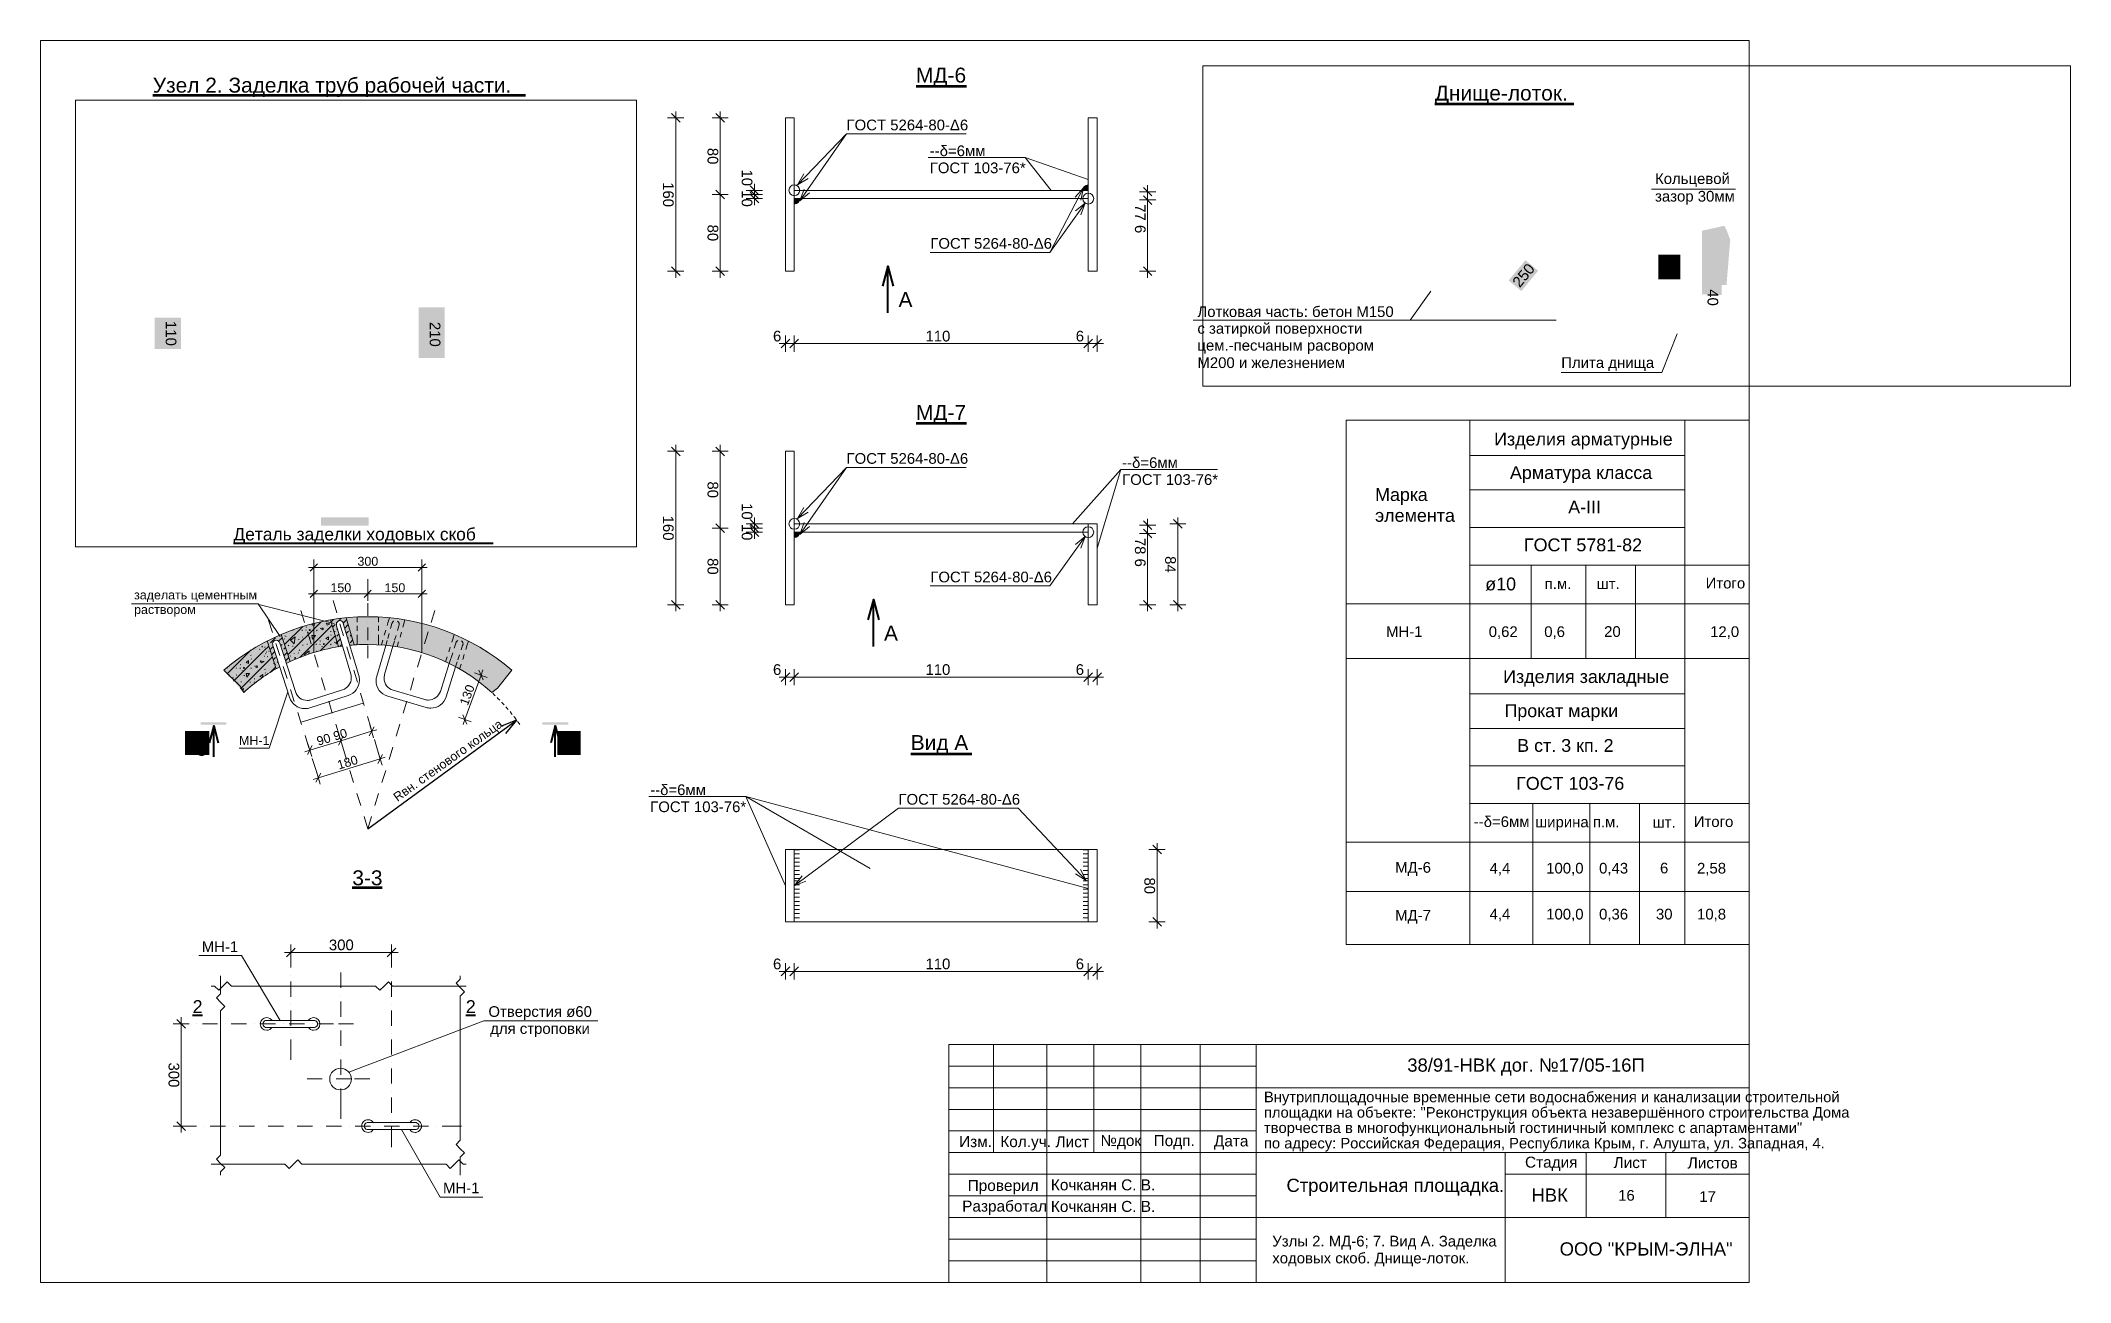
# Model space of a CAD drawing. Header units: metres. Extents: x -865.4 to -847, y -515.9 to -504.6.
import ezdxf

# ---------------------------------------------------------------- set-up
doc = ezdxf.new("R2010")
doc.units = ezdxf.units.M
for name, color, linetype in [('PDF _Геометрия', 7, 'Continuous'), ('PDF _Изображения', 7, 'Continuous'), ('PDF _Текст', 7, 'Continuous')]:
    doc.layers.add(name, color=color, linetype=linetype)
doc.styles.add('PDF Arial', font='arial.ttf')
picture_1 = doc.add_image_def('image1.png', size_in_pixel=(490, 390))
picture_2 = doc.add_image_def('image2.png', size_in_pixel=(758, 280))

msp = doc.modelspace()

# ---------------------------------------------------------------- texts
at = {"layer": 'PDF _Текст', "attachment_point": 7, "style": 'PDF Arial'}
for s, insert, char_height in [('МД-6', (-857.476, -504.996), 0.136), ('Узел 2. Заделка труб рабочей части.', (-864.419, -505.089), 0.136), ('Днище-лоток.', (-852.757, -505.159), 0.136), ('ГОСТ 5264-80-Δ6', (-858.108, -505.392), 0.09714), ('--δ=6мм', (-857.351, -505.627), 0.0971), ('ГОСТ 103-76*', (-857.351, -505.782), 0.09714), ('зазор 30мм', (-850.753, -506.068), 0.0971), ('Кольцевой', (-850.753, -505.907), 0.0971), ('ГОСТ 5264-80-Δ6', (-857.346, -506.469), 0.09714), ('А', (-857.635, -506.998), 0.136), ('Лотковая часть: бетон М150', (-854.916, -507.09), 0.09714), ('6', (-858.777, -507.312), 0.0971), ('110', (-857.39, -507.312), 0.0971), ('6', (-856.023, -507.312), 0.0971), ('с затиркой поверхности', (-854.916, -507.27), 0.09714), ('цем.-песчаным расвором', (-854.916, -507.424), 0.09714), ('М200 и железнением', (-854.916, -507.554), 0.09714), ('Плита днища', (-851.606, -507.58), 0.09714), ('МД-7', (-857.476, -508.064), 0.136), ('Изделия арматурные', (-852.217, -508.292), 0.11657), ('ГОСТ 5264-80-Δ6', (-858.108, -508.425), 0.09714), ('--δ=6мм', (-855.601, -508.463), 0.0971), ('ГОСТ 103-76*', (-855.601, -508.617), 0.09714), ('Арматура класса', (-852.073, -508.597), 0.11657), ('Марка', (-853.3, -508.797), 0.1166), ('элемента', (-853.3, -508.953), 0.1166), ('А-III', (-851.543, -508.875), 0.1166), ('Деталь заделки ходовых скоб', (-863.686, -509.153), 0.11333), ('300', (-862.557, -509.352), 0.081), ('ГОСТ 5781-82', (-851.946, -509.221), 0.11657), ('ГОСТ 5264-80-Δ6', (-857.346, -509.503), 0.09714), ('заделать цементным', (-864.589, -509.68), 0.08095), ('150', (-862.803, -509.592), 0.081), ('150', (-862.311, -509.592), 0.081), ('ø10', (-852.298, -509.578), 0.1166), ('п.м.', (-851.757, -509.563), 0.0971), ('шт.', (-851.283, -509.563), 0.0971), ('Итого', (-850.293, -509.559), 0.0971), ('раствором', (-864.589, -509.814), 0.081), ('А', (-857.767, -510.032), 0.136), ('МН-1', (-853.2, -509.998), 0.0971), ('0,62', (-852.266, -510.017), 0.0971), ('0,6', (-851.761, -510.017), 0.0971), ('20', (-851.216, -509.999), 0.0971), ('12,0', (-850.252, -510.017), 0.0971), ('6', (-858.777, -510.345), 0.0971), ('110', (-857.39, -510.345), 0.0971), ('6', (-856.023, -510.345), 0.0971), ('Изделия закладные', (-852.135, -510.451), 0.11657), ('Прокат марки', (-852.123, -510.763), 0.11657), ('МН-1', (-863.634, -510.981), 0.081), ('3', (-860.709, -510.993), 0.113), ('Вид А', (-857.524, -511.066), 0.136), ('В ст. 3 кп. 2', (-852.007, -511.045), 0.11657), ('3', (-864.019, -511.081), 0.113), ('ГОСТ 103-76', (-852.017, -511.39), 0.11657), ('--δ=6мм', (-859.894, -511.438), 0.0971), ('ГОСТ 5264-80-Δ6', (-857.636, -511.525), 0.09714), ('ГОСТ 103-76*', (-859.894, -511.593), 0.09714), ('--δ=6мм', (-852.402, -511.728), 0.0971), ('ширина п.м.', (-851.843, -511.759), 0.09714), ('шт.', (-850.774, -511.732), 0.0971), ('Итого', (-850.401, -511.728), 0.0971), ('3-3', (-862.604, -512.259), 0.136), ('МД-6', (-853.117, -512.171), 0.0971), ('4,4', (-852.258, -512.168), 0.0971), ('100,0', (-851.743, -512.168), 0.0971), ('0,43', (-851.262, -512.168), 0.0971), ('6', (-850.708, -512.15), 0.0971), ('2,58', (-850.371, -512.168), 0.0971), ('МД-7', (-853.117, -512.607), 0.0971), ('4,4', (-852.258, -512.586), 0.0971), ('100,0', (-851.743, -512.586), 0.0971), ('0,36', (-851.262, -512.586), 0.0971), ('30', (-850.745, -512.569), 0.0971), ('10,8', (-850.371, -512.586), 0.0971), ('МН-1', (-863.974, -512.864), 0.0971), ('300', (-862.817, -512.849), 0.0971), ('6', (-858.777, -513.022), 0.0971), ('110', (-857.39, -513.022), 0.0971), ('6', (-856.023, -513.022), 0.0971), ('2', (-864.057, -513.419), 0.117), ('2', (-861.572, -513.419), 0.117), ('Отверстия ø60', (-861.366, -513.483), 0.09714), ('для строповки', (-861.35, -513.638), 0.09714), ('38/91-НВК дог. №17/05-16П', (-853.007, -513.987), 0.12), ('Внутриплощадочные временные сети водоснабжения и канализации строительной', (-854.311, -514.259), 0.096), ('творчества в многофункциональный гостиничный комплекс с апартаментами"', (-854.311, -514.539), 0.096), ('площадки на объекте: "Реконструкция объекта незавершённого строительства Дома', (-854.311, -514.399), 0.096), ('Изм.', (-857.084, -514.64), 0.1), ('Кол.уч.', (-856.709, -514.668), 0.1), ('Лист', (-856.207, -514.641), 0.1), ('№док', (-855.798, -514.657), 0.1), ('Подп.', (-855.314, -514.658), 0.1), ('Дата', (-854.766, -514.661), 0.1), ('по адресу: Российская Федерация, Республика Крым, г. Алушта, ул. Западная, 4.', (-854.311, -514.679), 0.096), ('Стадия', (-851.936, -514.854), 0.1), ('Лист', (-851.13, -514.83), 0.1), ('Листов', (-850.456, -514.834), 0.1), ('МН-1', (-861.779, -515.058), 0.0971), ('Проверил', (-857.006, -515.067), 0.1), ('Кочканян С. В.', (-856.249, -515.033), 0.1), ('Строительная площадка.', (-854.106, -515.082), 0.12), ('Разработал', (-857.056, -515.255), 0.1), ('Кочканян С. В.', (-856.249, -515.229), 0.1), ('НВК', (-851.877, -515.134), 0.12), ('16', (-851.089, -515.127), 0.0971), ('17', (-850.35, -515.136), 0.0971), ('Узлы 2. МД-6; 7. Вид А. Заделка', (-854.235, -515.57), 0.09714), ('ООО "КРЫМ-ЭЛНА"', (-851.621, -515.626), 0.12), ('ходовых скоб. Днище-лоток.', (-854.235, -515.724), 0.09714)]:
    msp.add_mtext(s, dxfattribs=dict(at, insert=insert, char_height=char_height))
for s, insert, char_height, rotation in [('80', (-859.374, -505.55), 0.0971, 270), ('10 10', (-859.063, -505.747), 0.0971, 270), ('160', (-859.779, -505.862), 0.0971, 270), ('77 6', (-855.486, -506.063), 0.0971, 270), ('80', (-859.374, -506.248), 0.0971, 270), ('250', (-851.983, -506.828), 0.0971, 50.4), ('200', (-850.648, -506.52), 0.0971, 270), ('40', (-850.277, -506.836), 0.0971, 270), ('110', (-864.303, -507.125), 0.0971, 270), ('210', (-861.901, -507.133), 0.0971, 270), ('80', (-859.374, -508.584), 0.0971, 270), ('10 10', (-859.063, -508.781), 0.0971, 270), ('160', (-859.779, -508.895), 0.0971, 270), ('78 6', (-855.486, -509.097), 0.0971, 270), ('84', (-855.211, -509.263), 0.0971, 270), ('80', (-859.374, -509.281), 0.0971, 270), ('130', (-861.553, -510.629), 0.081, 69.9), ('90 90', (-862.913, -510.989), 0.081, 17), ('Rвн. стенового кольца', (-862.18, -511.518), 0.08095, 35.6), ('180', (-862.726, -511.206), 0.081, 17), ('80', (-855.4, -512.186), 0.0971, 270), ('300', (-864.277, -513.869), 0.0971, 270)]:
    msp.add_mtext(s, dxfattribs=dict(at, insert=insert, char_height=char_height, rotation=rotation))

# ---------------------------------------------------------------- hatches: boundary and pattern name
at = {"layer": 'PDF _Геометрия', "transparency": 33554559}
for points in [[(-855.909, -505.887), (-855.909, -505.937), (-855.958, -505.937), (-855.958, -505.937), (-855.958, -505.932), (-855.957, -505.928), (-855.956, -505.924), (-855.955, -505.92), (-855.953, -505.916), (-855.951, -505.912), (-855.949, -505.908), (-855.946, -505.905), (-855.944, -505.902), (-855.94, -505.899), (-855.937, -505.896), (-855.933, -505.894), (-855.93, -505.892), (-855.926, -505.89), (-855.922, -505.889), (-855.917, -505.888), (-855.913, -505.888)], [(-858.583, -506.061), (-858.583, -506.012), (-858.534, -506.012), (-858.534, -506.012), (-858.534, -506.016), (-858.535, -506.02), (-858.536, -506.024), (-858.537, -506.029), (-858.539, -506.033), (-858.541, -506.036), (-858.543, -506.04), (-858.546, -506.043), (-858.548, -506.047), (-858.552, -506.049), (-858.555, -506.052), (-858.559, -506.054), (-858.562, -506.056), (-858.566, -506.058), (-858.57, -506.059), (-858.575, -506.06), (-858.579, -506.061)], [(-858.583, -509.095), (-858.583, -509.045), (-858.534, -509.045), (-858.534, -509.045), (-858.534, -509.05), (-858.535, -509.054), (-858.536, -509.058), (-858.537, -509.062), (-858.539, -509.066), (-858.541, -509.07), (-858.543, -509.074), (-858.546, -509.077), (-858.548, -509.08), (-858.552, -509.083), (-858.555, -509.086), (-858.559, -509.088), (-858.562, -509.09), (-858.566, -509.092), (-858.57, -509.093), (-858.575, -509.094), (-858.579, -509.094)], [(-863.983, -510.797), (-863.983, -510.774), (-863.749, -510.774), (-863.749, -510.797)], [(-860.64, -510.797), (-860.875, -510.797), (-860.875, -510.774), (-860.64, -510.774)]]:
    msp.add_hatch(color=256, dxfattribs=at).paths.add_polyline_path(points)
at = {"layer": 'PDF _Геометрия', "true_color": 0xffffff, "transparency": 33554559}
for points in [[(-850.327, -506.304), (-850.122, -506.259), (-850.1, -506.304), (-850.069, -506.387), (-850.103, -506.797), (-850.146, -506.799), (-850.146, -506.888), (-850.327, -506.883)], [(-851.932, -506.572), (-851.816, -506.668), (-851.969, -506.852), (-852.085, -506.757)], [(-850.724, -506.522), (-850.522, -506.522), (-850.522, -506.745), (-850.724, -506.745)], [(-862, -507.001), (-861.765, -507.001), (-861.765, -507.461), (-862, -507.461)], [(-864.402, -507.096), (-864.161, -507.096), (-864.161, -507.379), (-864.402, -507.379)], [(-862.89, -508.987), (-862.89, -508.912), (-862.454, -508.912), (-862.454, -508.987)], [(-862.562, -510.07), (-862.562, -510.069), (-862.586, -510.071), (-862.659, -509.824), (-862.659, -509.824), (-862.631, -509.821), (-862.602, -509.819), (-862.574, -509.817), (-862.546, -509.816), (-862.517, -509.815), (-862.489, -509.814), (-862.46, -509.814), (-862.432, -509.815), (-862.403, -509.815), (-862.375, -509.816), (-862.346, -509.818), (-862.318, -509.82), (-862.29, -509.822), (-862.261, -509.825), (-862.233, -509.828), (-862.205, -509.831), (-862.176, -509.835), (-862.148, -509.839), (-862.12, -509.844), (-862.092, -509.849), (-862.064, -509.854), (-862.036, -509.86), (-862.009, -509.867), (-861.981, -509.873), (-861.953, -509.88), (-861.926, -509.888), (-861.898, -509.896), (-861.871, -509.904), (-861.844, -509.912), (-861.817, -509.921), (-861.79, -509.931), (-861.763, -509.94), (-861.737, -509.951), (-861.71, -509.961), (-861.684, -509.972), (-861.658, -509.983), (-861.632, -509.995), (-861.606, -510.007), (-861.58, -510.019), (-861.555, -510.032), (-861.529, -510.045), (-861.504, -510.058), (-861.479, -510.072), (-861.455, -510.086), (-861.43, -510.101), (-861.406, -510.115), (-861.382, -510.13), (-861.358, -510.146), (-861.334, -510.162), (-861.311, -510.178), (-861.287, -510.194), (-861.264, -510.211), (-861.242, -510.228), (-861.219, -510.246), (-861.197, -510.264), (-861.175, -510.282), (-861.153, -510.3), (-861.279, -510.457), (-861.337, -510.501), (-861.337, -510.501), (-861.357, -510.484), (-861.376, -510.467), (-861.396, -510.45), (-861.417, -510.434), (-861.437, -510.417), (-861.458, -510.402), (-861.479, -510.386), (-861.5, -510.371), (-861.522, -510.356), (-861.544, -510.341), (-861.566, -510.327), (-861.588, -510.313), (-861.61, -510.3), (-861.633, -510.287), (-861.656, -510.274), (-861.679, -510.262), (-861.702, -510.25), (-861.725, -510.238), (-861.749, -510.227), (-861.772, -510.216), (-861.796, -510.205), (-861.82, -510.195), (-861.845, -510.185), (-861.869, -510.176), (-861.894, -510.166), (-861.918, -510.158), (-861.943, -510.149), (-861.968, -510.141), (-861.993, -510.134), (-862.018, -510.127), (-862.043, -510.12), (-862.069, -510.114), (-862.094, -510.108), (-862.12, -510.102), (-862.145, -510.097), (-862.171, -510.092), (-862.197, -510.088), (-862.223, -510.084), (-862.249, -510.08), (-862.274, -510.077), (-862.301, -510.075), (-862.327, -510.072), (-862.353, -510.07), (-862.379, -510.069), (-862.405, -510.068), (-862.431, -510.067), (-862.457, -510.067), (-862.483, -510.067), (-862.509, -510.067), (-862.536, -510.068)], [(-862.801, -509.843), (-862.726, -510.087), (-862.726, -510.087), (-862.751, -510.092), (-862.777, -510.096), (-862.802, -510.101), (-862.827, -510.107), (-862.853, -510.113), (-862.878, -510.119), (-862.903, -510.125), (-862.928, -510.132), (-862.953, -510.14), (-862.977, -510.147), (-863.002, -510.156), (-863.026, -510.164), (-863.051, -510.173), (-863.075, -510.182), (-863.099, -510.192), (-863.123, -510.202), (-863.146, -510.212), (-863.17, -510.223), (-863.25, -509.975), (-863.25, -509.975), (-863.224, -509.964), (-863.199, -509.954), (-863.173, -509.944), (-863.147, -509.934), (-863.121, -509.925), (-863.095, -509.916), (-863.069, -509.908), (-863.042, -509.9), (-863.016, -509.892), (-862.989, -509.885), (-862.962, -509.877), (-862.936, -509.871), (-862.909, -509.865), (-862.882, -509.859), (-862.855, -509.853), (-862.828, -509.848)], [(-863.591, -510.503), (-863.773, -510.3), (-863.773, -510.3), (-863.752, -510.282), (-863.73, -510.264), (-863.708, -510.247), (-863.686, -510.23), (-863.664, -510.213), (-863.641, -510.196), (-863.619, -510.18), (-863.596, -510.164), (-863.572, -510.148), (-863.549, -510.133), (-863.525, -510.118), (-863.501, -510.103), (-863.477, -510.089), (-863.453, -510.075), (-863.428, -510.061), (-863.404, -510.048), (-863.379, -510.035), (-863.297, -510.289), (-863.297, -510.289), (-863.32, -510.302), (-863.342, -510.316), (-863.364, -510.329), (-863.386, -510.344), (-863.408, -510.358), (-863.429, -510.373), (-863.45, -510.388), (-863.471, -510.404), (-863.492, -510.419), (-863.512, -510.435), (-863.532, -510.452), (-863.552, -510.469), (-863.572, -510.486)], [(-864.125, -510.853), (-863.905, -510.853), (-863.905, -511.072), (-864.125, -511.072)], [(-860.74, -511.072), (-860.74, -510.853), (-860.528, -510.853), (-860.528, -511.072)]]:
    msp.add_hatch(color=7, dxfattribs=at).paths.add_polyline_path(points)
at = {"layer": 'PDF _Геометрия', "true_color": 0xdfdfdf, "transparency": 33554559}
for points in [[(-862.691, -510.081), (-862.691, -510.081), (-862.71, -510.084), (-862.729, -510.087), (-862.801, -509.843), (-862.801, -509.843), (-862.773, -509.838), (-862.744, -509.834), (-862.716, -509.83), (-862.688, -509.827), (-862.659, -509.824), (-862.586, -510.069), (-862.586, -510.069), (-862.606, -510.071), (-862.625, -510.073), (-862.683, -509.876), (-862.683, -509.876), (-862.684, -509.872), (-862.686, -509.869), (-862.687, -509.866), (-862.689, -509.863), (-862.691, -509.86), (-862.694, -509.857), (-862.697, -509.855), (-862.7, -509.853), (-862.704, -509.851), (-862.707, -509.85), (-862.711, -509.849), (-862.714, -509.849), (-862.718, -509.849), (-862.722, -509.85), (-862.725, -509.85), (-862.729, -509.852), (-862.732, -509.853), (-862.735, -509.855), (-862.738, -509.858), (-862.74, -509.86), (-862.743, -509.863), (-862.745, -509.866), (-862.746, -509.87), (-862.747, -509.873), (-862.748, -509.877), (-862.749, -509.88), (-862.749, -509.884), (-862.748, -509.888), (-862.747, -509.891), (-862.746, -509.895)], [(-863.205, -510.24), (-863.264, -510.054), (-863.264, -510.054), (-863.265, -510.051), (-863.266, -510.048), (-863.268, -510.044), (-863.27, -510.041), (-863.272, -510.038), (-863.275, -510.036), (-863.278, -510.034), (-863.281, -510.032), (-863.285, -510.03), (-863.288, -510.029), (-863.292, -510.029), (-863.295, -510.028), (-863.299, -510.028), (-863.303, -510.029), (-863.306, -510.03), (-863.31, -510.031), (-863.313, -510.033), (-863.316, -510.035), (-863.319, -510.037), (-863.321, -510.04), (-863.324, -510.043), (-863.325, -510.046), (-863.327, -510.049), (-863.328, -510.053), (-863.329, -510.056), (-863.329, -510.06), (-863.329, -510.064), (-863.329, -510.067), (-863.328, -510.071), (-863.326, -510.075), (-863.264, -510.27), (-863.264, -510.27), (-863.281, -510.279), (-863.297, -510.289), (-863.379, -510.035), (-863.379, -510.035), (-863.353, -510.022), (-863.328, -510.01), (-863.302, -509.998), (-863.276, -509.986), (-863.25, -509.975), (-863.17, -510.223), (-863.17, -510.223), (-863.187, -510.231)]]:
    msp.add_hatch(color=254, dxfattribs=at).paths.add_polyline_path(points)

# ---------------------------------------------------------------- linework, layer by layer
at = {"layer": 'PDF _Геометрия', "lineweight": 18}
for points in [[(-865.44, -504.575), (-849.896, -504.575), (-849.896, -515.869), (-865.44, -515.869)], [(-858.663, -505.277), (-858.583, -505.277), (-858.583, -506.672), (-858.663, -506.672)], [(-855.829, -505.277), (-855.909, -505.277), (-855.909, -506.672), (-855.829, -506.672)], [(-858.583, -505.937), (-855.909, -505.937), (-855.909, -506.012), (-858.583, -506.012)], [(-858.663, -508.31), (-858.583, -508.31), (-858.583, -509.705), (-858.663, -509.705)], [(-858.583, -508.97), (-855.909, -508.97), (-855.909, -509.045), (-858.583, -509.045)], [(-855.909, -509.705), (-855.829, -509.705), (-855.829, -508.97), (-855.909, -508.97)], [(-858.663, -511.932), (-855.829, -511.932), (-855.829, -512.59), (-858.663, -512.59)], [(-857.176, -515.869), (-857.176, -513.704)], [(-849.896, -513.704), (-857.176, -513.704)], [(-856.77, -514.688), (-856.77, -513.704)], [(-856.287, -513.704), (-856.287, -515.869)], [(-855.858, -514.688), (-855.858, -513.704)], [(-855.43, -513.704), (-855.43, -515.869)], [(-854.891, -513.704), (-854.891, -515.869)], [(-854.381, -513.704), (-854.381, -515.869)], [(-854.381, -513.901), (-857.176, -513.901)], [(-849.896, -514.098), (-857.176, -514.098)], [(-854.381, -514.295), (-857.176, -514.295)], [(-854.381, -514.491), (-857.176, -514.491)], [(-849.896, -514.688), (-857.176, -514.688)], [(-852.116, -514.688), (-852.116, -515.869)], [(-851.379, -515.278), (-851.379, -514.688)], [(-850.655, -515.278), (-850.655, -514.688)], [(-854.381, -514.885), (-857.176, -514.885)], [(-849.896, -514.885), (-852.116, -514.885)], [(-854.381, -515.082), (-857.176, -515.082)], [(-849.896, -515.278), (-857.176, -515.278)], [(-854.381, -515.475), (-857.176, -515.475)]]:
    msp.add_lwpolyline(points, close=True, dxfattribs=at)
at = {"layer": 'PDF _Геометрия', "lineweight": 53}
for points in [[(-857.476, -504.988), (-857.016, -504.988)], [(-864.419, -505.07), (-861.029, -505.07)], [(-852.757, -505.15), (-851.492, -505.15)], [(-857.476, -508.055), (-857.016, -508.055)], [(-857.524, -511.061), (-856.968, -511.061)], [(-862.604, -512.278), (-862.332, -512.278)]]:
    msp.add_lwpolyline(points, dxfattribs=at)
at = {"layer": 'PDF _Геометрия', "lineweight": 18}
for points in [[(-859.588, -505.277), (-859.736, -505.277)], [(-859.623, -505.316), (-859.701, -505.237)], [(-859.662, -506.731), (-859.662, -506.672), (-859.662, -505.277), (-859.662, -505.218)], [(-859.184, -505.277), (-859.331, -505.277)], [(-859.218, -505.316), (-859.297, -505.237)], [(-859.257, -506.731), (-859.257, -506.672), (-859.257, -505.974), (-859.257, -505.277), (-859.257, -505.218)], [(-857.02, -505.424), (-858.108, -505.424), (-858.553, -505.887), (-858.498, -505.787)], [(-858.108, -505.424), (-858.533, -506.033), (-858.494, -505.926)], [(-856.246, -505.937), (-856.483, -505.639), (-857.364, -505.639)], [(-856.483, -505.639), (-855.909, -505.839)], [(-859.297, -505.935), (-859.218, -506.014)], [(-858.872, -505.937), (-859.02, -505.937)], [(-858.985, -505.897), (-858.907, -505.976)], [(-858.907, -506.014), (-858.985, -505.935)], [(-858.946, -506.071), (-858.946, -506.012), (-858.946, -505.974), (-858.946, -505.937), (-858.946, -505.877)], [(-858.553, -505.887), (-858.456, -505.828)], [(-856.259, -506.501), (-855.952, -505.914), (-855.977, -506.025)], [(-855.952, -505.914), (-856.029, -505.998)], [(-855.408, -505.91), (-855.33, -505.988)], [(-855.369, -506.731), (-855.369, -506.672), (-855.369, -506.024), (-855.369, -505.949), (-855.369, -505.89)], [(-850.784, -505.925), (-850.022, -505.925)], [(-859.184, -505.974), (-859.331, -505.974)], [(-858.872, -505.974), (-859.02, -505.974)], [(-858.872, -506.012), (-859.02, -506.012)], [(-858.907, -506.051), (-858.985, -505.972)], [(-858.533, -506.033), (-858.445, -505.959)], [(-855.978, -506.158), (-855.937, -506.052), (-856.259, -506.501), (-857.346, -506.501)], [(-855.937, -506.052), (-856.026, -506.124)], [(-855.295, -505.949), (-855.443, -505.949)], [(-855.295, -506.024), (-855.443, -506.024)], [(-855.33, -506.064), (-855.408, -505.985)], [(-859.588, -506.672), (-859.736, -506.672)], [(-859.701, -506.632), (-859.623, -506.711)], [(-859.184, -506.672), (-859.331, -506.672)], [(-859.297, -506.632), (-859.218, -506.711)], [(-855.295, -506.672), (-855.443, -506.672)], [(-855.408, -506.632), (-855.33, -506.711)], [(-852.981, -507.118), (-852.792, -506.853)], [(-854.956, -507.118), (-851.653, -507.118)], [(-858.722, -507.33), (-858.663, -507.33), (-858.583, -507.33), (-855.909, -507.33), (-855.829, -507.33), (-855.77, -507.33)], [(-858.624, -507.29), (-858.703, -507.369)], [(-858.663, -507.404), (-858.663, -507.256)], [(-858.544, -507.29), (-858.623, -507.369)], [(-858.583, -507.404), (-858.583, -507.256)], [(-855.87, -507.29), (-855.948, -507.369)], [(-855.909, -507.404), (-855.909, -507.256)], [(-855.868, -507.369), (-855.789, -507.29)], [(-855.829, -507.404), (-855.829, -507.256)], [(-851.606, -507.593), (-850.69, -507.593), (-850.553, -507.242)], [(-849.896, -512.797), (-853.562, -512.797), (-853.562, -508.026), (-852.438, -508.026), (-852.438, -510.195), (-849.896, -510.195)], [(-852.439, -508.026), (-852.439, -509.004)], [(-852.438, -508.026), (-849.896, -508.026)], [(-850.483, -508.026), (-850.483, -511.514), (-850.483, -512.797)], [(-859.588, -508.31), (-859.736, -508.31)], [(-859.623, -508.35), (-859.701, -508.271)], [(-859.662, -509.764), (-859.662, -509.705), (-859.662, -508.31), (-859.662, -508.251)], [(-859.184, -508.31), (-859.331, -508.31)], [(-859.218, -508.35), (-859.297, -508.271)], [(-859.257, -509.764), (-859.257, -509.705), (-859.257, -509.008), (-859.257, -508.31), (-859.257, -508.251)], [(-857.02, -508.457), (-858.108, -508.457), (-858.553, -508.921), (-858.498, -508.821)], [(-858.108, -508.457), (-858.533, -509.066), (-858.494, -508.959)], [(-854.732, -508.475), (-855.614, -508.475), (-856.052, -508.97)], [(-855.614, -508.475), (-855.829, -509.192)], [(-852.438, -508.349), (-850.483, -508.349)], [(-852.438, -508.661), (-850.483, -508.661)], [(-858.553, -508.921), (-858.456, -508.862)], [(-859.184, -509.008), (-859.331, -509.008)], [(-859.297, -508.969), (-859.218, -509.047)], [(-858.872, -508.97), (-859.02, -508.97)], [(-858.872, -509.008), (-859.02, -509.008)], [(-858.872, -509.045), (-859.02, -509.045)], [(-858.985, -508.931), (-858.907, -509.01)], [(-858.907, -509.047), (-858.985, -508.969)], [(-858.907, -509.085), (-858.985, -509.006)], [(-858.946, -509.105), (-858.946, -509.045), (-858.946, -509.008), (-858.946, -508.97), (-858.946, -508.911)], [(-858.533, -509.066), (-858.445, -508.993)], [(-855.978, -509.192), (-855.937, -509.085), (-856.259, -509.535), (-857.346, -509.535)], [(-855.937, -509.085), (-856.026, -509.158)], [(-855.295, -508.983), (-855.443, -508.983)], [(-855.295, -509.058), (-855.443, -509.058)], [(-855.408, -508.943), (-855.33, -509.022)], [(-855.33, -509.097), (-855.408, -509.019)], [(-855.369, -509.764), (-855.369, -509.705), (-855.369, -509.058), (-855.369, -508.983), (-855.369, -508.924)], [(-855.021, -508.97), (-855.168, -508.97)], [(-855.055, -509.01), (-855.134, -508.931)], [(-855.095, -509.764), (-855.095, -509.705), (-855.095, -508.97), (-855.095, -508.911)], [(-852.438, -509.004), (-850.483, -509.004)], [(-863.004, -509.367), (-862.955, -509.367), (-861.972, -509.367), (-861.923, -509.367)], [(-862.922, -509.334), (-862.987, -509.4)], [(-862.955, -509.293), (-862.955, -510.14)], [(-862.955, -509.428), (-862.955, -509.305)], [(-862.005, -509.4), (-861.939, -509.334)], [(-861.972, -509.293), (-861.972, -510.14)], [(-861.972, -509.428), (-861.972, -509.305)], [(-849.896, -509.346), (-852.438, -509.346), (-852.438, -512.797)], [(-851.881, -509.346), (-851.881, -510.195)], [(-851.384, -509.346), (-851.384, -510.195)], [(-850.932, -509.346), (-850.932, -510.195)], [(-863.004, -509.607), (-862.955, -509.607), (-862.464, -509.607), (-861.972, -509.607), (-861.923, -509.607)], [(-862.922, -509.574), (-862.987, -509.64)], [(-862.955, -509.669), (-862.955, -509.546)], [(-862.431, -509.574), (-862.497, -509.64)], [(-862.464, -509.472), (-862.464, -509.587)], [(-862.464, -509.669), (-862.464, -509.546)], [(-862.005, -509.64), (-861.939, -509.574)], [(-861.972, -509.669), (-861.972, -509.546)], [(-864.614, -509.698), (-863.459, -509.698), (-863.261, -509.995)], [(-863.455, -509.704), (-862.769, -509.876)], [(-863.038, -509.868), (-863.072, -509.757)], [(-862.779, -509.668), (-862.746, -509.779)], [(-862.586, -510.069), (-862.659, -509.824)], [(-862.561, -509.817), (-862.561, -509.863)], [(-862.464, -509.645), (-862.464, -509.645)], [(-862.464, -509.691), (-862.464, -509.807)], [(-862.367, -509.817), (-862.367, -509.863)], [(-862.287, -509.894), (-862.28, -509.869), (-862.267, -509.824)], [(-861.888, -509.868), (-861.854, -509.757)], [(-859.588, -509.705), (-859.736, -509.705)], [(-859.701, -509.666), (-859.623, -509.745)], [(-859.184, -509.705), (-859.331, -509.705)], [(-859.297, -509.666), (-859.218, -509.745)], [(-855.295, -509.705), (-855.443, -509.705)], [(-855.408, -509.666), (-855.33, -509.745)], [(-855.021, -509.705), (-855.168, -509.705)], [(-855.134, -509.666), (-855.055, -509.745)], [(-853.562, -509.698), (-852.438, -509.698), (-849.896, -509.698)], [(-863.365, -509.847), (-863.33, -509.958)], [(-863.17, -510.223), (-863.25, -509.975)], [(-863.03, -509.896), (-863.03, -509.896)], [(-862.979, -510.061), (-863.013, -509.951)], [(-862.729, -510.087), (-862.801, -509.843)], [(-862.73, -509.834), (-862.73, -509.834)], [(-862.717, -509.878), (-862.684, -509.989)], [(-862.561, -509.898), (-862.561, -509.944)], [(-862.561, -509.979), (-862.561, -510.023), (-862.561, -510.069)], [(-862.464, -509.865), (-862.464, -509.865)], [(-862.464, -509.911), (-862.464, -510.027)], [(-862.367, -509.898), (-862.367, -509.944)], [(-862.367, -509.979), (-862.367, -510.023), (-862.367, -510.069)], [(-862.313, -509.982), (-862.3, -509.938)], [(-862.269, -509.966), (-862.282, -510.011)], [(-862.226, -509.854), (-862.229, -509.856), (-862.232, -509.859), (-862.235, -509.861), (-862.237, -509.864), (-862.239, -509.867), (-862.241, -509.87), (-862.242, -509.874), (-862.243, -509.877), (-862.256, -509.922)], [(-862.206, -509.985), (-862.219, -510.029)], [(-862.193, -509.855), (-862.191, -509.857), (-862.188, -509.859), (-862.186, -509.861), (-862.183, -509.864), (-862.181, -509.867), (-862.18, -509.871), (-862.179, -509.874), (-862.178, -509.878), (-862.177, -509.881), (-862.177, -509.885), (-862.178, -509.889), (-862.179, -509.892), (-862.18, -509.896), (-862.193, -509.94)], [(-862.17, -509.999), (-862.157, -509.955)], [(-862.144, -509.91), (-862.138, -509.888), (-862.125, -509.843)], [(-861.948, -510.061), (-861.914, -509.951)], [(-861.897, -509.896), (-861.897, -509.896)], [(-861.699, -510.047), (-861.69, -510.019), (-861.676, -509.975)], [(-863.297, -510.289), (-863.379, -510.035)], [(-863.313, -510.013), (-863.313, -510.013)], [(-863.299, -510.057), (-863.264, -510.167)], [(-862.965, -510.106), (-862.965, -510.106)], [(-862.914, -510.272), (-862.948, -510.161)], [(-862.667, -510.045), (-862.667, -510.045)], [(-862.654, -510.089), (-862.621, -510.2)], [(-862.464, -510.076), (-862.464, -510.192)], [(-862.339, -510.071), (-862.326, -510.027)], [(-862.196, -510.088), (-862.183, -510.044)], [(-862.012, -510.272), (-861.978, -510.161)], [(-861.961, -510.106), (-861.961, -510.106)], [(-861.755, -510.224), (-861.741, -510.179)], [(-861.727, -510.135), (-861.713, -510.091)], [(-861.691, -510.143), (-861.705, -510.187)], [(-861.645, -510.032), (-861.648, -510.034), (-861.651, -510.036), (-861.654, -510.038), (-861.656, -510.041), (-861.659, -510.044), (-861.66, -510.048), (-861.662, -510.051), (-861.663, -510.054), (-861.677, -510.099)], [(-861.629, -510.161), (-861.643, -510.205)], [(-861.601, -510.073), (-861.615, -510.117)], [(-861.6, -510.075), (-861.599, -510.071), (-861.598, -510.067), (-861.597, -510.064), (-861.597, -510.06), (-861.598, -510.056), (-861.598, -510.053), (-861.599, -510.049), (-861.601, -510.046), (-861.603, -510.043), (-861.605, -510.04), (-861.608, -510.037), (-861.61, -510.035), (-861.612, -510.034)], [(-861.6, -510.202), (-861.586, -510.158)], [(-861.572, -510.113), (-861.561, -510.08), (-861.547, -510.036)], [(-863.246, -510.222), (-863.246, -510.222)], [(-863.233, -510.266), (-863.198, -510.377)], [(-862.901, -510.316), (-862.901, -510.316)], [(-862.85, -510.482), (-862.884, -510.371)], [(-862.605, -510.255), (-862.605, -510.255)], [(-862.591, -510.3), (-862.558, -510.411)], [(-862.076, -510.482), (-862.043, -510.371)], [(-862.026, -510.316), (-862.026, -510.316)], [(-861.628, -510.29), (-861.614, -510.246)], [(-861.597, -510.795), (-861.581, -510.749), (-861.433, -510.345), (-861.417, -510.298)], [(-861.376, -510.366), (-861.491, -510.324)], [(-861.414, -510.387), (-861.453, -510.302)], [(-858.722, -510.363), (-858.663, -510.363), (-858.583, -510.363), (-855.909, -510.363), (-855.829, -510.363), (-855.77, -510.363)], [(-858.624, -510.324), (-858.703, -510.403)], [(-858.663, -510.437), (-858.663, -510.29)], [(-858.544, -510.324), (-858.623, -510.403)], [(-858.583, -510.437), (-858.583, -510.29)], [(-855.87, -510.324), (-855.948, -510.403)], [(-855.909, -510.437), (-855.909, -510.29)], [(-855.868, -510.403), (-855.789, -510.324)], [(-855.829, -510.437), (-855.829, -510.29)], [(-850.483, -510.195), (-853.562, -510.195)], [(-863.634, -511.009), (-863.36, -511.009), (-863.191, -510.497)], [(-863.18, -510.432), (-863.18, -510.432)], [(-863.166, -510.476), (-863.132, -510.586)], [(-862.836, -510.526), (-862.836, -510.526)], [(-862.542, -510.466), (-862.542, -510.466)], [(-862.529, -510.51), (-862.496, -510.621)], [(-862.09, -510.526), (-862.09, -510.526)], [(-861.303, -510.533), (-861.316, -510.521), (-861.327, -510.511)], [(-861.262, -510.574), (-861.279, -510.557), (-861.286, -510.55)], [(-852.438, -510.517), (-850.483, -510.517)], [(-863.114, -510.642), (-863.114, -510.642)], [(-863.1, -510.686), (-863.065, -510.796)], [(-863.068, -510.772), (-862.506, -510.6)], [(-862.786, -510.692), (-862.819, -510.581)], [(-862.772, -510.736), (-862.772, -510.736)], [(-862.479, -510.677), (-862.479, -510.677)], [(-862.466, -510.721), (-862.433, -510.832)], [(-862.155, -510.736), (-862.155, -510.736)], [(-862.141, -510.692), (-862.107, -510.581)], [(-861.523, -510.77), (-861.638, -510.728)], [(-861.6, -510.707), (-861.561, -510.791)], [(-861.223, -510.615), (-861.225, -510.613), (-861.243, -510.594), (-861.245, -510.591)], [(-861.185, -510.658), (-861.191, -510.652), (-861.207, -510.634)], [(-861.149, -510.703), (-861.158, -510.691), (-861.169, -510.677)], [(-861.114, -510.748), (-861.126, -510.732), (-861.134, -510.722)], [(-863.048, -510.851), (-863.048, -510.851)], [(-863.037, -511.043), (-862.99, -511.028), (-862.709, -510.942), (-862.428, -510.856), (-862.381, -510.842)], [(-863.034, -510.895), (-862.999, -511.006)], [(-862.403, -510.932), (-862.384, -510.996), (-862.351, -511.107), (-862.913, -511.279)], [(-862.721, -510.902), (-862.755, -510.791)], [(-862.687, -510.901), (-862.731, -510.983)], [(-862.691, -511.001), (-862.727, -510.883)], [(-862.45, -510.897), (-862.406, -510.815)], [(-862.41, -510.915), (-862.446, -510.797)], [(-862.416, -510.887), (-862.416, -510.887)], [(-862.205, -510.902), (-862.171, -510.791)], [(-861.081, -510.795), (-861.096, -510.774), (-861.1, -510.768)], [(-852.438, -510.83), (-850.483, -510.83)], [(-862.968, -510.987), (-863.012, -511.069)], [(-862.972, -511.087), (-863.008, -510.969)], [(-862.982, -511.061), (-862.982, -511.061)], [(-862.968, -511.105), (-862.948, -511.169), (-862.913, -511.279), (-862.96, -511.294)], [(-862.707, -510.946), (-862.707, -510.946)], [(-862.657, -511.112), (-862.691, -511.001)], [(-862.373, -511.148), (-862.329, -511.066)], [(-862.333, -511.166), (-862.369, -511.049)], [(-862.351, -511.107), (-862.304, -511.093)], [(-862.27, -511.112), (-862.236, -511.001)], [(-862.219, -510.946), (-862.219, -510.946)], [(-862.891, -511.238), (-862.935, -511.32)], [(-862.895, -511.338), (-862.931, -511.221)], [(-862.643, -511.156), (-862.643, -511.156)], [(-862.592, -511.322), (-862.626, -511.212)], [(-862.334, -511.322), (-862.3, -511.212)], [(-862.283, -511.156), (-862.283, -511.156)], [(-852.438, -511.172), (-850.483, -511.172)], [(-862.579, -511.366), (-862.579, -511.366)], [(-862.528, -511.532), (-862.562, -511.422)], [(-862.399, -511.532), (-862.365, -511.422)], [(-862.348, -511.366), (-862.348, -511.366)], [(-858.663, -512.261), (-859.025, -511.45), (-859.907, -511.45)], [(-855.909, -512.285), (-859.025, -511.45), (-857.893, -512.104)], [(-862.514, -511.577), (-862.514, -511.577)], [(-862.429, -511.632), (-862.463, -511.743), (-862.497, -511.632)], [(-862.412, -511.577), (-862.412, -511.577)], [(-856.024, -512.154), (-855.927, -512.213), (-856.548, -511.557), (-857.636, -511.557), (-858.583, -512.261), (-858.512, -512.171)], [(-852.438, -511.514), (-849.896, -511.514)], [(-851.866, -511.514), (-851.866, -512.797)], [(-851.346, -511.514), (-851.346, -512.797)], [(-850.893, -511.514), (-850.893, -512.797)], [(-858.585, -511.935), (-858.537, -511.935)], [(-858.585, -511.972), (-858.537, -511.972)], [(-858.585, -512.009), (-858.537, -512.009)], [(-858.583, -512.59), (-858.583, -511.932)], [(-855.955, -511.935), (-855.907, -511.935)], [(-855.955, -511.972), (-855.907, -511.972)], [(-855.955, -512.009), (-855.907, -512.009)], [(-855.909, -512.59), (-855.909, -511.932)], [(-855.209, -511.932), (-855.357, -511.932)], [(-855.244, -511.971), (-855.322, -511.892)], [(-855.283, -512.649), (-855.283, -512.59), (-855.283, -511.932), (-855.283, -511.873)], [(-849.896, -511.866), (-853.562, -511.866)], [(-858.585, -512.047), (-858.537, -512.047)], [(-858.585, -512.084), (-858.537, -512.084)], [(-858.585, -512.121), (-858.537, -512.121)], [(-858.585, -512.159), (-858.537, -512.159)], [(-858.585, -512.196), (-858.537, -512.196)], [(-858.585, -512.216), (-858.537, -512.216)], [(-858.583, -512.261), (-858.477, -512.219)], [(-855.927, -512.213), (-855.981, -512.113)], [(-855.955, -512.047), (-855.907, -512.047)], [(-855.955, -512.084), (-855.907, -512.084)], [(-855.955, -512.121), (-855.907, -512.121)], [(-855.955, -512.159), (-855.907, -512.159)], [(-855.955, -512.196), (-855.907, -512.196)], [(-855.955, -512.216), (-855.907, -512.216)], [(-858.585, -512.253), (-858.537, -512.253)], [(-858.585, -512.291), (-858.537, -512.291)], [(-858.585, -512.328), (-858.537, -512.328)], [(-858.585, -512.365), (-858.537, -512.365)], [(-858.585, -512.403), (-858.537, -512.403)], [(-855.955, -512.253), (-855.907, -512.253)], [(-855.955, -512.291), (-855.907, -512.291)], [(-855.955, -512.328), (-855.907, -512.328)], [(-855.955, -512.365), (-855.907, -512.365)], [(-855.955, -512.403), (-855.907, -512.403)], [(-849.896, -512.314), (-853.562, -512.314)], [(-858.585, -512.44), (-858.537, -512.44)], [(-858.585, -512.478), (-858.537, -512.478)], [(-858.585, -512.515), (-858.537, -512.515)], [(-858.585, -512.552), (-858.537, -512.552)], [(-858.585, -512.59), (-858.537, -512.59)], [(-855.955, -512.44), (-855.907, -512.44)], [(-855.955, -512.478), (-855.907, -512.478)], [(-855.955, -512.515), (-855.907, -512.515)], [(-855.955, -512.552), (-855.907, -512.552)], [(-855.955, -512.59), (-855.907, -512.59)], [(-855.209, -512.59), (-855.357, -512.59)], [(-855.322, -512.55), (-855.244, -512.629)], [(-864, -512.897), (-863.612, -512.897), (-863.259, -513.486)], [(-863.222, -512.867), (-863.163, -512.867), (-863.163, -513.006)], [(-863.124, -512.828), (-863.203, -512.907)], [(-863.163, -512.941), (-863.163, -512.794)], [(-863.163, -512.867), (-862.247, -512.867), (-862.247, -513.006)], [(-862.286, -512.907), (-862.207, -512.828)], [(-862.247, -512.941), (-862.247, -512.794)], [(-862.247, -512.867), (-862.188, -512.867)], [(-863.887, -513.173), (-863.858, -513.173), (-863.819, -513.212), (-863.781, -513.173), (-863.742, -513.134), (-863.703, -513.173), (-862.421, -513.173), (-862.392, -513.173), (-862.353, -513.212), (-862.315, -513.173), (-862.276, -513.134), (-862.238, -513.173), (-861.568, -513.173)], [(-863.802, -514.893), (-863.802, -514.864), (-863.764, -514.825), (-863.802, -514.787), (-863.841, -514.748), (-863.802, -514.71), (-863.802, -513.427), (-863.802, -513.398), (-863.764, -513.359), (-863.802, -513.321), (-863.841, -513.282), (-863.802, -513.244), (-863.802, -513.081)], [(-863.163, -513.076), (-863.163, -513.076)], [(-863.163, -513.131), (-863.163, -513.27)], [(-862.707, -513.051), (-862.707, -513.19)], [(-862.247, -513.076), (-862.247, -513.076)], [(-862.247, -513.131), (-862.247, -513.27)], [(-861.622, -513.081), (-861.622, -513.11), (-861.66, -513.148), (-861.622, -513.187), (-861.583, -513.225), (-861.622, -513.264), (-861.622, -514.547), (-861.622, -514.576), (-861.66, -514.614), (-861.622, -514.653), (-861.583, -514.691), (-861.622, -514.73), (-861.622, -514.893)], [(-858.722, -513.04), (-858.663, -513.04), (-858.583, -513.04), (-855.909, -513.04), (-855.829, -513.04), (-855.77, -513.04)], [(-858.624, -513), (-858.703, -513.079)], [(-858.663, -513.114), (-858.663, -512.966)], [(-858.544, -513), (-858.623, -513.079)], [(-858.583, -513.114), (-858.583, -512.966)], [(-855.87, -513), (-855.948, -513.079)], [(-855.909, -513.114), (-855.909, -512.966)], [(-855.868, -513.079), (-855.789, -513)], [(-855.829, -513.114), (-855.829, -512.966)], [(-862.707, -513.259), (-862.707, -513.259)], [(-862.707, -513.315), (-862.707, -513.454)], [(-864.087, -513.516), (-864.234, -513.516)], [(-864.232, -513.516), (-864.093, -513.516)], [(-864.121, -513.556), (-864.2, -513.477)], [(-864.161, -514.447), (-864.161, -513.516), (-864.161, -513.457)], [(-864.024, -513.516), (-864.024, -513.516)], [(-863.968, -513.516), (-863.83, -513.516)], [(-863.76, -513.516), (-863.76, -513.516)], [(-863.705, -513.516), (-863.566, -513.516)], [(-863.496, -513.516), (-863.496, -513.516)], [(-863.441, -513.516), (-863.302, -513.516)], [(-863.233, -513.516), (-863.233, -513.516)], [(-863.177, -513.516), (-863.038, -513.516)], [(-863.163, -513.339), (-863.163, -513.339)], [(-863.163, -513.395), (-863.163, -513.534)], [(-862.969, -513.516), (-862.969, -513.516)], [(-862.913, -513.516), (-862.775, -513.516)], [(-862.731, -513.516), (-862.592, -513.516)], [(-860.371, -513.49), (-861.408, -513.49), (-862.636, -513.956)], [(-862.247, -513.339), (-862.247, -513.339)], [(-862.247, -513.395), (-862.247, -513.534)], [(-863.163, -513.603), (-863.163, -513.603)], [(-863.163, -513.659), (-863.163, -513.704), (-863.163, -513.843)], [(-862.707, -513.523), (-862.707, -513.523)], [(-862.707, -513.579), (-862.707, -513.717)], [(-862.247, -513.603), (-862.247, -513.603)], [(-862.247, -513.659), (-862.247, -513.797)], [(-862.707, -513.787), (-862.707, -513.787)], [(-862.707, -513.842), (-862.707, -513.981)], [(-862.247, -513.867), (-862.247, -513.867)], [(-863.016, -514.018), (-862.877, -514.018)], [(-862.808, -514.018), (-862.808, -514.018)], [(-862.752, -514.018), (-862.613, -514.018)], [(-862.707, -514.051), (-862.707, -514.051)], [(-862.584, -514.018), (-862.445, -514.018)], [(-862.247, -513.922), (-862.247, -514.061)], [(-862.707, -514.106), (-862.707, -514.243), (-862.707, -514.382)], [(-862.247, -514.131), (-862.247, -514.131)], [(-862.247, -514.186), (-862.247, -514.325)], [(-864.2, -514.407), (-864.121, -514.486)], [(-862.247, -514.394), (-862.247, -514.394)], [(-864.087, -514.447), (-864.234, -514.447)], [(-864.161, -514.506), (-864.161, -514.447), (-864.022, -514.447)], [(-863.952, -514.447), (-863.952, -514.447)], [(-863.897, -514.447), (-863.758, -514.447)], [(-863.689, -514.447), (-863.689, -514.447)], [(-863.633, -514.447), (-863.494, -514.447)], [(-863.425, -514.447), (-863.425, -514.447)], [(-863.369, -514.447), (-863.23, -514.447)], [(-863.161, -514.447), (-863.161, -514.447)], [(-863.106, -514.447), (-862.967, -514.447)], [(-862.897, -514.447), (-862.897, -514.447)], [(-862.842, -514.447), (-862.703, -514.447)], [(-862.634, -514.447), (-862.634, -514.447)], [(-862.578, -514.447), (-862.439, -514.447)], [(-862.37, -514.447), (-862.37, -514.447)], [(-862.314, -514.447), (-862.175, -514.447)], [(-862.247, -514.45), (-862.247, -514.501), (-862.247, -514.64)], [(-862.156, -514.479), (-861.805, -515.092), (-861.417, -515.092)], [(-862.106, -514.447), (-862.106, -514.447)], [(-862.05, -514.447), (-861.912, -514.447)], [(-861.842, -514.447), (-861.842, -514.447)], [(-861.787, -514.447), (-861.75, -514.447), (-861.611, -514.447)], [(-861.568, -514.793), (-861.597, -514.793), (-861.635, -514.754), (-861.674, -514.793), (-861.713, -514.832), (-861.751, -514.793), (-863.034, -514.793), (-863.063, -514.793), (-863.101, -514.754), (-863.14, -514.793), (-863.178, -514.832), (-863.217, -514.793), (-863.887, -514.793)], [(-857.176, -515.672), (-854.381, -515.672)]]:
    msp.add_lwpolyline(points, dxfattribs=at)
at = {"layer": 'PDF _Геометрия', "lineweight": 40}
for points in [[(-857.732, -506.625), (-857.781, -506.809)], [(-857.732, -507.05), (-857.732, -506.625), (-857.683, -506.809)], [(-863.686, -509.146), (-861.322, -509.146)], [(-857.864, -509.659), (-857.913, -509.842)], [(-857.864, -510.084), (-857.864, -509.659), (-857.814, -509.842)], [(-863.865, -510.808), (-863.906, -510.961)], [(-863.865, -511.089), (-863.865, -510.808), (-863.824, -510.961)], [(-860.758, -510.808), (-860.799, -510.961)], [(-860.758, -511.089), (-860.758, -510.808), (-860.717, -510.961)], [(-864.057, -513.437), (-863.967, -513.437)], [(-861.572, -513.437), (-861.483, -513.437)]]:
    msp.add_lwpolyline(points, dxfattribs=at)
at = {"layer": 'PDF _Геометрия', "lineweight": 18}
for points in [[(-861.153, -510.3, 0.179394), (-862.463, -509.814, 0.179394), (-863.773, -510.3)], [(-862.686, -509.877), (-862.546, -510.349, -0.072233), (-862.539, -510.391, -0.325972), (-862.642, -510.532), (-862.989, -510.643, -0.077977), (-863.034, -510.65, -0.326073), (-863.175, -510.547), (-863.326, -510.075, -0.103362), (-863.329, -510.061, -0.414507), (-863.296, -510.028, -0.355046), (-863.264, -510.054), (-863.122, -510.496, 0.326008), (-863.013, -510.576, 0.078345), (-862.978, -510.57)], [(-862.684, -509.877, 0.361759), (-862.716, -509.85, 0.414304), (-862.749, -509.883, 0.096758), (-862.747, -509.896), (-862.617, -510.337, -0.071446), (-862.613, -510.37, -0.325975), (-862.693, -510.479), (-862.978, -510.57)], [(-861.154, -510.299), (-861.282, -510.464), (-861.335, -510.503, 0.186709), (-862.463, -510.067, 0.024132), (-862.625, -510.074)], [(-861.65, -510.226), (-861.664, -510.27), (-861.75, -510.543, -0.327022), (-861.891, -510.646, -0.071225), (-861.932, -510.64), (-862.282, -510.537, -0.333191), (-862.388, -510.396, -0.07133), (-862.382, -510.354), (-862.3, -510.075), (-862.287, -510.03)], [(-861.708, -510.195), (-861.722, -510.24), (-861.803, -510.493, -0.325862), (-861.912, -510.572, -0.071442), (-861.945, -510.568), (-862.232, -510.483, -0.333155), (-862.315, -510.373, -0.071403), (-862.31, -510.341), (-862.234, -510.082), (-862.221, -510.038)], [(-863.774, -510.301), (-863.624, -510.446), (-863.591, -510.503, -0.060202), (-863.264, -510.27)], [(-863.334, -513.488, 0.261241), (-863.383, -513.46, 0.414153), (-863.441, -513.518, 0.414153), (-863.383, -513.576, 0.249619), (-863.335, -513.55)], [(-863.004, -513.55, 0.249619), (-862.956, -513.576, 0.414153), (-862.898, -513.518, 0.414153), (-862.956, -513.46, 0.261241), (-863.005, -513.488)], [(-862.411, -514.417, 0.261346), (-862.461, -514.389, 0.414305), (-862.518, -514.447, 0.41442), (-862.461, -514.505, 0.249568), (-862.413, -514.479)], [(-862.081, -514.479, 0.24968), (-862.033, -514.505, 0.414366), (-861.975, -514.447, 0.414252), (-862.033, -514.389, 0.261566), (-862.082, -514.417)]]:
    msp.add_lwpolyline(points, format="xyb", dxfattribs=at)
at = {"layer": 'PDF _Геометрия', "color": 8, "lineweight": 9, "true_color": 0x7e7e7e}
for points in [[(-863.303, -510.006), (-863.348, -510.051)], [(-863.243, -510.006), (-863.274, -510.037)], [(-863.055, -509.904), (-863.22, -510.068)], [(-863.207, -509.993), (-863.217, -509.988)], [(-862.888, -509.86), (-863.19, -510.161)], [(-863.18, -509.947), (-863.181, -509.949)], [(-863.14, -509.935), (-863.145, -509.936)], [(-862.786, -509.89), (-863.081, -510.185)], [(-863.061, -509.942), (-863.06, -509.934)], [(-863.061, -510.001), (-863.056, -510)], [(-863.027, -509.94), (-863.023, -509.935)], [(-863.019, -509.908), (-863.026, -509.906)], [(-863.007, -509.959), (-863.006, -509.955)], [(-862.991, -510.002), (-862.986, -510.009)], [(-862.948, -509.874), (-862.95, -509.897), (-862.972, -509.887), (-862.959, -509.877)], [(-862.929, -509.942), (-862.924, -509.938)], [(-862.757, -509.984), (-862.897, -510.124)], [(-862.89, -509.918), (-862.895, -509.921)], [(-862.803, -509.95), (-862.796, -509.948)], [(-862.795, -509.984), (-862.799, -509.98)], [(-862.774, -509.839), (-862.796, -509.86)], [(-862.76, -509.885), (-862.782, -509.907)], [(-862.76, -509.945), (-862.768, -509.953)], [(-862.738, -509.923), (-862.745, -509.93)], [(-862.724, -509.969), (-862.745, -509.991)], [(-862.704, -509.829), (-862.726, -509.851)], [(-862.655, -509.84), (-862.685, -509.87)], [(-862.641, -509.886), (-862.671, -509.917)], [(-862.64, -509.945), (-862.658, -509.963)], [(-862.64, -510.006), (-862.644, -510.01)], [(-862.613, -509.979), (-862.625, -509.991)], [(-863.523, -510.117), (-863.742, -510.335)], [(-863.409, -510.125), (-863.684, -510.4)], [(-863.344, -510.193), (-863.621, -510.47)], [(-863.53, -510.167), (-863.523, -510.164)], [(-863.445, -510.113), (-863.449, -510.11)], [(-863.426, -510.09), (-863.422, -510.083)], [(-863.364, -510.081), (-863.406, -510.122)], [(-863.406, -510.169), (-863.404, -510.176)], [(-863.396, -510.092), (-863.402, -510.09)], [(-863.394, -510.148), (-863.392, -510.152)], [(-863.387, -510.137), (-863.382, -510.133)], [(-863.378, -510.037), (-863.38, -510.036)], [(-863.372, -510.176), (-863.38, -510.178)], [(-863.363, -510.066), (-863.368, -510.07)], [(-863.366, -510.128), (-863.36, -510.132)], [(-863.323, -510.086), (-863.348, -510.111)], [(-863.332, -510.181), (-863.343, -510.191)], [(-863.308, -510.131), (-863.338, -510.162)], [(-863.303, -510.186), (-863.324, -510.207)], [(-863.243, -510.066), (-863.256, -510.079)], [(-863.226, -510.049), (-863.228, -510.051)], [(-863.211, -510.095), (-863.228, -510.111)], [(-863.196, -510.14), (-863.227, -510.171)], [(-863.221, -510.019), (-863.224, -510.016)], [(-863.182, -510.186), (-863.212, -510.216)], [(-863.187, -510.078), (-863.183, -510.074)], [(-863.168, -510.174), (-863.165, -510.171)], [(-863.143, -510.081), (-863.149, -510.081)], [(-863.134, -510.149), (-863.133, -510.153)], [(-863.093, -510.147), (-863.096, -510.143)], [(-863.09, -510.025), (-863.091, -510.019)], [(-863.08, -510.121), (-863.089, -510.116)], [(-863.053, -510.069), (-863.053, -510.076)], [(-863.001, -510.155), (-862.996, -510.124), (-863.038, -510.157), (-863.03, -510.165)], [(-863.013, -510.063), (-863.018, -510.063)], [(-862.934, -510.128), (-862.929, -510.128)], [(-862.933, -510.069), (-862.933, -510.062)], [(-862.891, -510.036), (-862.899, -510.034)], [(-862.899, -510.068), (-862.895, -510.063)], [(-862.88, -510.087), (-862.878, -510.083)], [(-862.801, -510.069), (-862.796, -510.065)], [(-862.762, -510.045), (-862.767, -510.048)], [(-862.71, -510.016), (-862.741, -510.046)], [(-862.726, -510.085), (-862.729, -510.088)], [(-862.7, -510.066), (-862.719, -510.085)], [(-862.599, -510.026), (-862.625, -510.051)], [(-863.739, -510.279), (-863.744, -510.28)], [(-863.725, -510.354), (-863.723, -510.34), (-863.731, -510.347)], [(-863.693, -510.235), (-863.693, -510.235), (-863.691, -510.233)], [(-863.689, -510.369), (-863.69, -510.363)], [(-863.66, -510.286), (-863.659, -510.278)], [(-863.66, -510.345), (-863.655, -510.344)], [(-863.626, -510.284), (-863.622, -510.279)], [(-863.618, -510.252), (-863.625, -510.25)], [(-863.606, -510.303), (-863.605, -510.299)], [(-863.59, -510.346), (-863.585, -510.353)], [(-863.528, -510.286), (-863.523, -510.282)], [(-863.522, -510.201), (-863.525, -510.196)], [(-863.49, -510.38), (-863.498, -510.378)], [(-863.489, -510.262), (-863.494, -510.264)], [(-863.422, -510.368), (-863.444, -510.358), (-863.419, -510.34), (-863.421, -510.367)], [(-863.402, -510.294), (-863.395, -510.292)], [(-863.394, -510.328), (-863.398, -510.324)], [(-863.302, -510.274), (-863.347, -510.319)], [(-863.317, -510.241), (-863.322, -510.237)], [(-863.303, -510.247), (-863.309, -510.253)], [(-863.279, -510.223), (-863.288, -510.232)], [(-863.264, -510.268), (-863.269, -510.273)], [(-863.652, -510.413), (-863.652, -510.42)], [(-863.612, -510.407), (-863.617, -510.407)], [(-863.599, -510.494), (-863.595, -510.468), (-863.611, -510.481)], [(-863.532, -510.413), (-863.532, -510.406)], [(-863.498, -510.412), (-863.494, -510.407)]]:
    msp.add_lwpolyline(points, dxfattribs=at)
for points in [[(-863.134, -510.061), (-863.124, -509.996), (-863.166, -510.029)], [(-862.972, -509.986), (-862.966, -510.019), (-862.939, -509.986)], [(-862.926, -509.936), (-862.924, -509.938)], [(-862.82, -509.996), (-862.822, -510.025), (-862.844, -510.014)], [(-862.808, -509.879), (-862.841, -509.873), (-862.832, -509.891)], [(-862.799, -510.064), (-862.796, -510.065)], [(-863.547, -510.213), (-863.549, -510.241), (-863.571, -510.231)], [(-863.571, -510.33), (-863.565, -510.363), (-863.538, -510.33)], [(-863.525, -510.28), (-863.523, -510.282)], [(-863.407, -510.223), (-863.441, -510.217), (-863.431, -510.235)]]:
    msp.add_lwpolyline(points, close=True, dxfattribs=at)
at = {"layer": 'PDF _Геометрия', "lineweight": 30}
for points in [[(-862.463, -511.743), (-861.109, -510.755), (-861.209, -510.878)], [(-861.109, -510.755), (-861.257, -510.812)]]:
    msp.add_lwpolyline(points, dxfattribs=at)
at = {"layer": 'PDF _Геометрия', "lineweight": 18}
for points in [[(-863.393, -513.55, -0.331068), (-863.417, -513.518, -0.33063), (-863.393, -513.486), (-862.946, -513.486, -0.352081), (-862.92, -513.518, -0.352081), (-862.946, -513.55)], [(-862.47, -514.479, -0.331547), (-862.494, -514.447, -0.331369), (-862.47, -514.415), (-862.023, -514.415, -0.352473), (-861.997, -514.447, -0.35266), (-862.023, -514.479)]]:
    msp.add_lwpolyline(points, format="xyb", close=True, dxfattribs=at)
at = {"layer": 'PDF _Геометрия', "lineweight": 0}
for centre in [(-858.583, -505.936), (-855.909, -506.012), (-858.583, -508.97), (-855.909, -509.045)]:
    msp.add_circle(centre, 0.0491, dxfattribs=at)
at = {"layer": 'PDF _Геометрия', "color": 8, "lineweight": 9, "true_color": 0x7e7e7e}
for centre, radius in [((-862.991, -509.936), 0.0043), ((-862.875, -509.925), 0.00732), ((-863.125, -510.19), 0.00405), ((-862.863, -510.063), 0.00429), ((-862.747, -510.053), 0.00733), ((-863.59, -510.28), 0.0043), ((-863.474, -510.269), 0.00732)]:
    msp.add_circle(centre, radius, dxfattribs=at)
at = {"layer": 'PDF _Геометрия', "lineweight": 18}
msp.add_circle((-862.711, -514.019), 0.0987, dxfattribs=at)
for centre, radius, start, end in [((-858.583, -505.937), 0.0491, 0.0181, 90.0048), ((-855.909, -505.937), 0.0491, 89.9952, 179.9819), ((-858.583, -506.012), 0.0491, 269.9991, 359.9825), ((-855.909, -506.012), 0.0491, 180.0175, 270.0009), ((-858.583, -508.97), 0.0491, 0.0148, 89.9852), ((-858.583, -509.045), 0.0491, 270.0148, 359.9852), ((-855.909, -509.045), 0.0491, 180.0148, 269.9852), ((-862.463, -511.742), 1.676, 97.8459, 116.2541)]:
    msp.add_arc(centre, radius, start, end, dxfattribs=at)

msp.set_redraw_order([(e.dxf.handle, doc.entitydb.next_handle()) for e in msp.query("TEXT MTEXT ATTDEF DIMENSION ARC_DIMENSION")])  # texts and dimensions are drawn at this point

# ---------------------------------------------------------------- pictures from other files: only their frames are drawn
at = {"layer": 'PDF _Изображения', "color": 7, "lineweight": 0}
image = msp.add_image(picture_2, insert=(-854.867, -507.719), size_in_units=(7.892, 2.915), dxfattribs=at)
image.dxf.flags = 15
image = msp.add_image(picture_1, insert=(-865.122, -509.178), size_in_units=(5.102, 4.061), dxfattribs=at)
image.dxf.flags = 15

doc.saveas('drawing.dxf')
